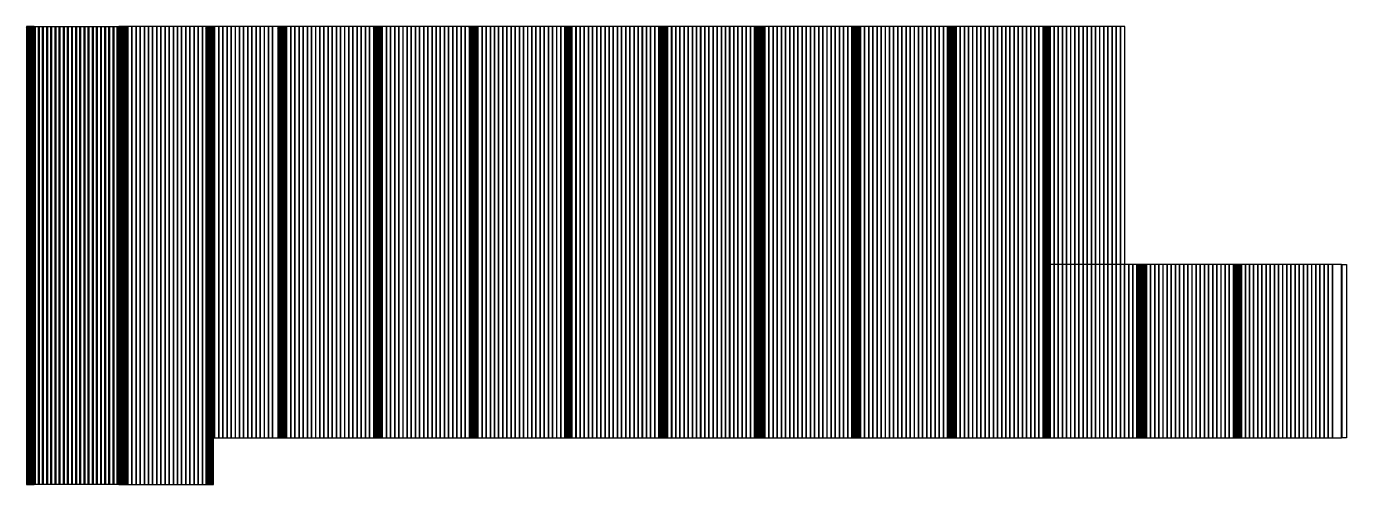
# Model space of a CAD drawing. Header units: millimetres. Extents: x -220592 to 404889, y -217665 to 38245.
# Drawn here: x 206506 to 227213, y -38140 to -30960 of the extents above; entities that cross this region are included whole.
import ezdxf

# ---------------------------------------------------------------- set-up
doc = ezdxf.new("R2010")
doc.units = ezdxf.units.MM
doc.layers.get('Defpoints').update_dxf_attribs({"color": 255})
doc.layers.add('000_AREA_ASPG_AREA_HATCH_', color=7, linetype='Continuous', true_color=0xff8700, plot=False)
doc.layers.add('000_AREA_ASPG_AREA_MAIN_COLOR_1', color=7, linetype='Continuous', true_color=0xff8700, plot=False)
for name, color, linetype in [('010 - ASPG_EXTR_MAIN_COLOR_2', 2, 'Continuous'), ('010 - ASPG_EXTR_WIPEOUT_', 250, 'Continuous'), ('010 - ASPG_FRAMING_MAIN_COLOR_1', 1, 'Continuous'), ('010 - ASPG_FRAMING_SUB_COLOR_2', 2, 'Continuous'), ('010 - ASPG_FRAMING_WIPEOUT_', 250, 'Continuous')]:
    doc.layers.add(name, color=color, linetype=linetype)

# ---------------------------------------------------------------- blocks, each defined once
blk = doc.blocks.new('*U28878')
blk.add_wipeout([(50, 0), (1312, 0), (1312, 7180), (50, 7180)]).dxf.layer = '010 - ASPG_EXTR_WIPEOUT_'
at = {"layer": '010 - ASPG_EXTR_MAIN_COLOR_2'}
for points in [[(205, 0), (215, 0), (215, 7180), (205, 7180)], [(270, 0), (280, 0), (280, 7180), (270, 7180)], [(335, 0), (345, 0), (345, 7180), (335, 7180)], [(400, 0), (410, 0), (410, 7180), (400, 7180)], [(465, 0), (475, 0), (475, 7180), (465, 7180)], [(530, 0), (540, 0), (540, 7180), (530, 7180)], [(595, 0), (605, 0), (605, 7180), (595, 7180)], [(660, 0), (670, 0), (670, 7180), (660, 7180)], [(725, 0), (735, 0), (735, 7180), (725, 7180)], [(790, 0), (800, 0), (800, 7180), (790, 7180)], [(855, 0), (865, 0), (865, 7180), (855, 7180)], [(920, 0), (930, 0), (930, 7180), (920, 7180)], [(985, 0), (995, 0), (995, 7180), (985, 7180)], [(1050, 0), (1060, 0), (1060, 7180), (1050, 7180)], [(1115, 0), (1125, 0), (1125, 7180), (1115, 7180)], [(1180, 0), (1190, 0), (1190, 7180), (1180, 7180)]]:
    blk.add_lwpolyline(points, close=True, dxfattribs=at)
at = {"layer": '010 - ASPG_FRAMING_SUB_COLOR_2'}
blk.add_lwpolyline([(50, 0), (1312, 0), (1312, 7180), (50, 7180)], close=True, dxfattribs=at)
for points in [[(-50, 0), (50, 0), (50, 7180), (-50, 7180)], [(1312, 0), (1412, 0), (1412, 7180), (1312, 7180)]]:
    blk.add_wipeout(points).dxf.layer = '010 - ASPG_EXTR_WIPEOUT_'
at = {"layer": '010 - ASPG_EXTR_MAIN_COLOR_2'}
for points in [[(75, 0), (85, 0), (85, 7180), (75, 7180)], [(140, 0), (150, 0), (150, 7180), (140, 7180)], [(1245, 0), (1255, 0), (1255, 7180), (1245, 7180)]]:
    blk.add_lwpolyline(points, close=True, dxfattribs=at)
at = {"layer": '010 - ASPG_FRAMING_MAIN_COLOR_1'}
for points in [[(-50, 0), (-40, 0), (-40, 7180), (-50, 7180)], [(40, 0), (50, 0), (50, 7180), (40, 7180)], [(1312, 0), (1322, 0), (1322, 7180), (1312, 7180)], [(1402, 0), (1412, 0), (1412, 7180), (1402, 7180)]]:
    blk.add_lwpolyline(points, close=True, dxfattribs=at)
at = {"layer": '010 - ASPG_FRAMING_SUB_COLOR_2'}
for points in [[(-50, 0), (50, 0), (50, 7180), (-50, 7180)], [(1312, 0), (1412, 0), (1412, 7180), (1312, 7180)]]:
    blk.add_lwpolyline(points, close=True, dxfattribs=at)
blk = doc.blocks.new('*U24540')
blk.add_wipeout([(50, 0), (1450, 0), (1450, 6450), (50, 6450)]).dxf.layer = '010 - ASPG_EXTR_WIPEOUT_'
at = {"layer": '010 - ASPG_EXTR_MAIN_COLOR_2'}
for points in [[(178, 0), (189, 0), (189, 6450), (178, 6450)], [(243, 0), (254, 0), (254, 6450), (243, 6450)], [(308, 0), (319, 0), (319, 6450), (308, 6450)], [(373, 0), (384, 0), (384, 6450), (373, 6450)], [(438, 0), (449, 0), (449, 6450), (438, 6450)], [(503, 0), (514, 0), (514, 6450), (503, 6450)], [(568, 0), (579, 0), (579, 6450), (568, 6450)], [(633, 0), (644, 0), (644, 6450), (633, 6450)], [(698, 0), (709, 0), (709, 6450), (698, 6450)], [(763, 0), (774, 0), (774, 6450), (763, 6450)], [(828, 0), (839, 0), (839, 6450), (828, 6450)], [(893, 0), (904, 0), (904, 6450), (893, 6450)], [(958, 0), (969, 0), (969, 6450), (958, 6450)], [(1023, 0), (1034, 0), (1034, 6450), (1023, 6450)], [(1088, 0), (1099, 0), (1099, 6450), (1088, 6450)], [(1153, 0), (1164, 0), (1164, 6450), (1153, 6450)], [(1218, 0), (1229, 0), (1229, 6450), (1218, 6450)], [(1283, 0), (1294, 0), (1294, 6450), (1283, 6450)]]:
    blk.add_lwpolyline(points, close=True, dxfattribs=at)
at = {"layer": '010 - ASPG_FRAMING_SUB_COLOR_2'}
blk.add_lwpolyline([(50, 0), (1450, 0), (1450, 6450), (50, 6450)], close=True, dxfattribs=at)
for points in [[(-50, 0), (50, 0), (50, 6450), (-50, 6450)], [(1450, 0), (1550, 0), (1550, 6450), (1450, 6450)]]:
    blk.add_wipeout(points).dxf.layer = '010 - ASPG_EXTR_WIPEOUT_'
at = {"layer": '010 - ASPG_EXTR_MAIN_COLOR_2'}
for points in [[(48, 0), (59, 0), (59, 6450), (48, 6450)], [(113, 0), (124, 0), (124, 6450), (113, 6450)], [(1348, 0), (1359, 0), (1359, 6450), (1348, 6450)], [(1413, 0), (1424, 0), (1424, 6450), (1413, 6450)]]:
    blk.add_lwpolyline(points, close=True, dxfattribs=at)
at = {"layer": '010 - ASPG_FRAMING_MAIN_COLOR_1'}
for points in [[(-50, 0), (-40, 0), (-40, 6450), (-50, 6450)], [(40, 0), (50, 0), (50, 6450), (40, 6450)], [(1450, 0), (1460, 0), (1460, 6450), (1450, 6450)], [(1540, 0), (1550, 0), (1550, 6450), (1540, 6450)]]:
    blk.add_lwpolyline(points, close=True, dxfattribs=at)
at = {"layer": '010 - ASPG_FRAMING_SUB_COLOR_2'}
for points in [[(-50, 0), (50, 0), (50, 6450), (-50, 6450)], [(1450, 0), (1550, 0), (1550, 6450), (1450, 6450)]]:
    blk.add_lwpolyline(points, close=True, dxfattribs=at)
blk = doc.blocks.new('*U24541')
blk.add_wipeout([(50, 0), (1450, 0), (1450, 6450), (50, 6450)]).dxf.layer = '010 - ASPG_EXTR_WIPEOUT_'
at = {"layer": '010 - ASPG_EXTR_MAIN_COLOR_2'}
for points in [[(205, 0), (215, 0), (215, 6450), (205, 6450)], [(270, 0), (280, 0), (280, 6450), (270, 6450)], [(335, 0), (345, 0), (345, 6450), (335, 6450)], [(400, 0), (410, 0), (410, 6450), (400, 6450)], [(465, 0), (475, 0), (475, 6450), (465, 6450)], [(530, 0), (540, 0), (540, 6450), (530, 6450)], [(595, 0), (605, 0), (605, 6450), (595, 6450)], [(660, 0), (670, 0), (670, 6450), (660, 6450)], [(725, 0), (735, 0), (735, 6450), (725, 6450)], [(790, 0), (800, 0), (800, 6450), (790, 6450)], [(855, 0), (865, 0), (865, 6450), (855, 6450)], [(920, 0), (930, 0), (930, 6450), (920, 6450)], [(985, 0), (995, 0), (995, 6450), (985, 6450)], [(1050, 0), (1060, 0), (1060, 6450), (1050, 6450)], [(1115, 0), (1125, 0), (1125, 6450), (1115, 6450)], [(1180, 0), (1190, 0), (1190, 6450), (1180, 6450)], [(1245, 0), (1255, 0), (1255, 6450), (1245, 6450)], [(1310, 0), (1320, 0), (1320, 6450), (1310, 6450)]]:
    blk.add_lwpolyline(points, close=True, dxfattribs=at)
at = {"layer": '010 - ASPG_FRAMING_SUB_COLOR_2'}
blk.add_lwpolyline([(50, 0), (1450, 0), (1450, 6450), (50, 6450)], close=True, dxfattribs=at)
for points in [[(-50, 0), (50, 0), (50, 6450), (-50, 6450)], [(1450, 0), (1550, 0), (1550, 6450), (1450, 6450)]]:
    blk.add_wipeout(points).dxf.layer = '010 - ASPG_EXTR_WIPEOUT_'
at = {"layer": '010 - ASPG_EXTR_MAIN_COLOR_2'}
for points in [[(75, 0), (85, 0), (85, 6450), (75, 6450)], [(140, 0), (150, 0), (150, 6450), (140, 6450)], [(1375, 0), (1385, 0), (1385, 6450), (1375, 6450)], [(1440, 0), (1450, 0), (1450, 6450), (1440, 6450)]]:
    blk.add_lwpolyline(points, close=True, dxfattribs=at)
at = {"layer": '010 - ASPG_FRAMING_MAIN_COLOR_1'}
for points in [[(-50, 0), (-40, 0), (-40, 6450), (-50, 6450)], [(40, 0), (50, 0), (50, 6450), (40, 6450)], [(1450, 0), (1460, 0), (1460, 6450), (1450, 6450)], [(1540, 0), (1550, 0), (1550, 6450), (1540, 6450)]]:
    blk.add_lwpolyline(points, close=True, dxfattribs=at)
at = {"layer": '010 - ASPG_FRAMING_SUB_COLOR_2'}
for points in [[(-50, 0), (50, 0), (50, 6450), (-50, 6450)], [(1450, 0), (1550, 0), (1550, 6450), (1450, 6450)]]:
    blk.add_lwpolyline(points, close=True, dxfattribs=at)
blk = doc.blocks.new('*U24539')
blk.add_wipeout([(50, 0), (1080, 0), (1080, 6450), (50, 6450)]).dxf.layer = '010 - ASPG_EXTR_WIPEOUT_'
at = {"layer": '010 - ASPG_EXTR_MAIN_COLOR_2'}
for points in [[(205, 0), (215, 0), (215, 6450), (205, 6450)], [(270, 0), (280, 0), (280, 6450), (270, 6450)], [(335, 0), (345, 0), (345, 6450), (335, 6450)], [(400, 0), (410, 0), (410, 6450), (400, 6450)], [(465, 0), (475, 0), (475, 6450), (465, 6450)], [(530, 0), (540, 0), (540, 6450), (530, 6450)], [(595, 0), (605, 0), (605, 6450), (595, 6450)], [(660, 0), (670, 0), (670, 6450), (660, 6450)], [(725, 0), (735, 0), (735, 6450), (725, 6450)], [(790, 0), (800, 0), (800, 6450), (790, 6450)], [(855, 0), (865, 0), (865, 6450), (855, 6450)], [(920, 0), (930, 0), (930, 6450), (920, 6450)]]:
    blk.add_lwpolyline(points, close=True, dxfattribs=at)
at = {"layer": '010 - ASPG_FRAMING_SUB_COLOR_2'}
blk.add_lwpolyline([(50, 0), (1080, 0), (1080, 6450), (50, 6450)], close=True, dxfattribs=at)
for points in [[(-50, 0), (50, 0), (50, 6450), (-50, 6450)], [(1080, 0), (1180, 0), (1180, 6450), (1080, 6450)]]:
    blk.add_wipeout(points).dxf.layer = '010 - ASPG_EXTR_WIPEOUT_'
at = {"layer": '010 - ASPG_EXTR_MAIN_COLOR_2'}
for points in [[(75, 0), (85, 0), (85, 6450), (75, 6450)], [(140, 0), (150, 0), (150, 6450), (140, 6450)], [(985, 0), (995, 0), (995, 6450), (985, 6450)]]:
    blk.add_lwpolyline(points, close=True, dxfattribs=at)
at = {"layer": '010 - ASPG_FRAMING_MAIN_COLOR_1'}
for points in [[(-50, 0), (-40, 0), (-40, 6450), (-50, 6450)], [(40, 0), (50, 0), (50, 6450), (40, 6450)], [(1080, 0), (1090, 0), (1090, 6450), (1080, 6450)], [(1170, 0), (1180, 0), (1180, 6450), (1170, 6450)]]:
    blk.add_lwpolyline(points, close=True, dxfattribs=at)
at = {"layer": '010 - ASPG_FRAMING_SUB_COLOR_2'}
for points in [[(-50, 0), (50, 0), (50, 6450), (-50, 6450)], [(1080, 0), (1180, 0), (1180, 6450), (1080, 6450)]]:
    blk.add_lwpolyline(points, close=True, dxfattribs=at)
blk = doc.blocks.new('*U24534')
blk.add_wipeout([(50, 0), (1450, 0), (1450, 6450), (50, 6450)]).dxf.layer = '010 - ASPG_EXTR_WIPEOUT_'
at = {"layer": '010 - ASPG_EXTR_MAIN_COLOR_2'}
for points in [[(205, 0), (215, 0), (215, 6450), (205, 6450)], [(270, 0), (280, 0), (280, 6450), (270, 6450)], [(335, 0), (345, 0), (345, 6450), (335, 6450)], [(400, 0), (410, 0), (410, 6450), (400, 6450)], [(465, 0), (475, 0), (475, 6450), (465, 6450)], [(530, 0), (540, 0), (540, 6450), (530, 6450)], [(595, 0), (605, 0), (605, 6450), (595, 6450)], [(660, 0), (670, 0), (670, 6450), (660, 6450)], [(725, 0), (735, 0), (735, 6450), (725, 6450)], [(790, 0), (800, 0), (800, 6450), (790, 6450)], [(855, 0), (865, 0), (865, 6450), (855, 6450)], [(920, 0), (930, 0), (930, 6450), (920, 6450)], [(985, 0), (995, 0), (995, 6450), (985, 6450)], [(1050, 0), (1060, 0), (1060, 6450), (1050, 6450)], [(1115, 0), (1125, 0), (1125, 6450), (1115, 6450)], [(1180, 0), (1190, 0), (1190, 6450), (1180, 6450)], [(1245, 0), (1255, 0), (1255, 6450), (1245, 6450)], [(1310, 0), (1320, 0), (1320, 6450), (1310, 6450)]]:
    blk.add_lwpolyline(points, close=True, dxfattribs=at)
at = {"layer": '010 - ASPG_FRAMING_SUB_COLOR_2'}
blk.add_lwpolyline([(50, 0), (1450, 0), (1450, 6450), (50, 6450)], close=True, dxfattribs=at)
for points in [[(-50, 0), (50, 0), (50, 6450), (-50, 6450)], [(1450, 0), (1550, 0), (1550, 6450), (1450, 6450)]]:
    blk.add_wipeout(points).dxf.layer = '010 - ASPG_EXTR_WIPEOUT_'
at = {"layer": '010 - ASPG_EXTR_MAIN_COLOR_2'}
for points in [[(75, 0), (85, 0), (85, 6450), (75, 6450)], [(140, 0), (150, 0), (150, 6450), (140, 6450)], [(1375, 0), (1385, 0), (1385, 6450), (1375, 6450)], [(1440, 0), (1450, 0), (1450, 6450), (1440, 6450)]]:
    blk.add_lwpolyline(points, close=True, dxfattribs=at)
at = {"layer": '010 - ASPG_FRAMING_MAIN_COLOR_1'}
for points in [[(-50, 0), (-40, 0), (-40, 6450), (-50, 6450)], [(40, 0), (50, 0), (50, 6450), (40, 6450)], [(1450, 0), (1460, 0), (1460, 6450), (1450, 6450)], [(1540, 0), (1550, 0), (1550, 6450), (1540, 6450)]]:
    blk.add_lwpolyline(points, close=True, dxfattribs=at)
at = {"layer": '010 - ASPG_FRAMING_SUB_COLOR_2'}
for points in [[(-50, 0), (50, 0), (50, 6450), (-50, 6450)], [(1450, 0), (1550, 0), (1550, 6450), (1450, 6450)]]:
    blk.add_lwpolyline(points, close=True, dxfattribs=at)
blk = doc.blocks.new('*U24537')
blk.add_wipeout([(50, 0), (1454, 0), (1454, 2720), (50, 2720)]).dxf.layer = '010 - ASPG_EXTR_WIPEOUT_'
at = {"layer": '010 - ASPG_EXTR_MAIN_COLOR_2'}
for points in [[(194, 0), (204, 0), (204, 2720), (194, 2720)], [(259, 0), (269, 0), (269, 2720), (259, 2720)], [(324, 0), (334, 0), (334, 2720), (324, 2720)], [(389, 0), (399, 0), (399, 2720), (389, 2720)], [(454, 0), (464, 0), (464, 2720), (454, 2720)], [(519, 0), (529, 0), (529, 2720), (519, 2720)], [(584, 0), (594, 0), (594, 2720), (584, 2720)], [(649, 0), (659, 0), (659, 2720), (649, 2720)], [(714, 0), (724, 0), (724, 2720), (714, 2720)], [(779, 0), (789, 0), (789, 2720), (779, 2720)], [(844, 0), (854, 0), (854, 2720), (844, 2720)], [(909, 0), (919, 0), (919, 2720), (909, 2720)], [(974, 0), (984, 0), (984, 2720), (974, 2720)], [(1039, 0), (1049, 0), (1049, 2720), (1039, 2720)], [(1104, 0), (1114, 0), (1114, 2720), (1104, 2720)], [(1169, 0), (1179, 0), (1179, 2720), (1169, 2720)], [(1234, 0), (1244, 0), (1244, 2720), (1234, 2720)], [(1299, 0), (1309, 0), (1309, 2720), (1299, 2720)]]:
    blk.add_lwpolyline(points, close=True, dxfattribs=at)
at = {"layer": '010 - ASPG_FRAMING_SUB_COLOR_2'}
blk.add_lwpolyline([(50, 0), (1454, 0), (1454, 2720), (50, 2720)], close=True, dxfattribs=at)
for points in [[(-50, 0), (50, 0), (50, 2720), (-50, 2720)], [(1454, 0), (1554, 0), (1554, 2720), (1454, 2720)]]:
    blk.add_wipeout(points).dxf.layer = '010 - ASPG_EXTR_WIPEOUT_'
at = {"layer": '010 - ASPG_EXTR_MAIN_COLOR_2'}
for points in [[(64, 0), (74, 0), (74, 2720), (64, 2720)], [(129, 0), (139, 0), (139, 2720), (129, 2720)], [(1364, 0), (1374, 0), (1374, 2720), (1364, 2720)], [(1429, 0), (1439, 0), (1439, 2720), (1429, 2720)]]:
    blk.add_lwpolyline(points, close=True, dxfattribs=at)
at = {"layer": '010 - ASPG_FRAMING_MAIN_COLOR_1'}
for points in [[(-50, 0), (-40, 0), (-40, 2720), (-50, 2720)], [(40, 0), (50, 0), (50, 2720), (40, 2720)], [(1454, 0), (1464, 0), (1464, 2720), (1454, 2720)], [(1544, 0), (1554, 0), (1554, 2720), (1544, 2720)]]:
    blk.add_lwpolyline(points, close=True, dxfattribs=at)
at = {"layer": '010 - ASPG_FRAMING_SUB_COLOR_2'}
for points in [[(-50, 0), (50, 0), (50, 2720), (-50, 2720)], [(1454, 0), (1554, 0), (1554, 2720), (1454, 2720)]]:
    blk.add_lwpolyline(points, close=True, dxfattribs=at)
blk = doc.blocks.new('*U28254')
blk.add_wipeout([(0, 0), (2720, 0), (2720, 67), (0, 67)]).dxf.layer = '010 - ASPG_FRAMING_WIPEOUT_'
blk.add_wipeout([(2720, 68), (2720, 145), (0, 145), (0, 68)]).dxf.layer = '010 - ASPG_EXTR_WIPEOUT_'
at = {"layer": '010 - ASPG_EXTR_MAIN_COLOR_2'}
blk.add_lwpolyline([(2720, 70), (2720, 145), (0, 145), (0, 70)], close=True, dxfattribs=at)
at = {"layer": '010 - ASPG_FRAMING_SUB_COLOR_2'}
blk.add_lwpolyline([(0, 0), (2720, 0), (2720, 67), (0, 67)], close=True, dxfattribs=at)
blk = doc.blocks.new('*U24538')
blk.add_wipeout([(50, 0), (1627, 0), (1627, 2720), (50, 2720)]).dxf.layer = '010 - ASPG_EXTR_WIPEOUT_'
at = {"layer": '010 - ASPG_EXTR_MAIN_COLOR_2'}
for points in [[(177, 0), (187, 0), (187, 2720), (177, 2720)], [(242, 0), (252, 0), (252, 2720), (242, 2720)], [(307, 0), (317, 0), (317, 2720), (307, 2720)], [(372, 0), (382, 0), (382, 2720), (372, 2720)], [(437, 0), (447, 0), (447, 2720), (437, 2720)], [(502, 0), (512, 0), (512, 2720), (502, 2720)], [(567, 0), (577, 0), (577, 2720), (567, 2720)], [(632, 0), (642, 0), (642, 2720), (632, 2720)], [(697, 0), (707, 0), (707, 2720), (697, 2720)], [(762, 0), (772, 0), (772, 2720), (762, 2720)], [(827, 0), (837, 0), (837, 2720), (827, 2720)], [(892, 0), (902, 0), (902, 2720), (892, 2720)], [(957, 0), (967, 0), (967, 2720), (957, 2720)], [(1022, 0), (1032, 0), (1032, 2720), (1022, 2720)], [(1087, 0), (1097, 0), (1097, 2720), (1087, 2720)], [(1152, 0), (1162, 0), (1162, 2720), (1152, 2720)], [(1217, 0), (1227, 0), (1227, 2720), (1217, 2720)], [(1282, 0), (1292, 0), (1292, 2720), (1282, 2720)], [(1347, 0), (1357, 0), (1357, 2720), (1347, 2720)], [(1412, 0), (1422, 0), (1422, 2720), (1412, 2720)], [(1477, 0), (1487, 0), (1487, 2720), (1477, 2720)]]:
    blk.add_lwpolyline(points, close=True, dxfattribs=at)
at = {"layer": '010 - ASPG_FRAMING_SUB_COLOR_2'}
blk.add_lwpolyline([(50, 0), (1627, 0), (1627, 2720), (50, 2720)], close=True, dxfattribs=at)
blk.add_wipeout([(-50, 0), (50, 0), (50, 2720), (-50, 2720)]).dxf.layer = '010 - ASPG_EXTR_WIPEOUT_'
at = {"layer": '010 - ASPG_EXTR_MAIN_COLOR_2'}
for points in [[(47, 0), (57, 0), (57, 2720), (47, 2720)], [(112, 0), (122, 0), (122, 2720), (112, 2720)]]:
    blk.add_lwpolyline(points, close=True, dxfattribs=at)
at = {"layer": '010 - ASPG_FRAMING_MAIN_COLOR_1'}
for points in [[(-50, 0), (-40, 0), (-40, 2720), (-50, 2720)], [(40, 0), (50, 0), (50, 2720), (40, 2720)]]:
    blk.add_lwpolyline(points, close=True, dxfattribs=at)
at = {"layer": '010 - ASPG_FRAMING_SUB_COLOR_2'}
blk.add_lwpolyline([(-50, 0), (50, 0), (50, 2720), (-50, 2720)], close=True, dxfattribs=at)
blk = doc.blocks.new('*U24535')
blk.add_wipeout([(50, 0), (1227, 0), (1227, 3729), (50, 3729)]).dxf.layer = '010 - ASPG_EXTR_WIPEOUT_'
at = {"layer": '010 - ASPG_EXTR_MAIN_COLOR_2'}
for points in [[(177, 0), (187, 0), (187, 3729), (177, 3729)], [(242, 0), (252, 0), (252, 3729), (242, 3729)], [(307, 0), (317, 0), (317, 3729), (307, 3729)], [(372, 0), (382, 0), (382, 3729), (372, 3729)], [(437, 0), (447, 0), (447, 3729), (437, 3729)], [(502, 0), (512, 0), (512, 3729), (502, 3729)], [(567, 0), (577, 0), (577, 3729), (567, 3729)], [(632, 0), (642, 0), (642, 3729), (632, 3729)], [(697, 0), (707, 0), (707, 3729), (697, 3729)], [(762, 0), (772, 0), (772, 3729), (762, 3729)], [(827, 0), (837, 0), (837, 3729), (827, 3729)], [(892, 0), (902, 0), (902, 3729), (892, 3729)], [(957, 0), (967, 0), (967, 3729), (957, 3729)], [(1022, 0), (1032, 0), (1032, 3729), (1022, 3729)], [(1087, 0), (1097, 0), (1097, 3729), (1087, 3729)], [(1152, 0), (1162, 0), (1162, 3729), (1152, 3729)]]:
    blk.add_lwpolyline(points, close=True, dxfattribs=at)
at = {"layer": '010 - ASPG_FRAMING_SUB_COLOR_2'}
blk.add_lwpolyline([(50, 0), (1227, 0), (1227, 3729), (50, 3729)], close=True, dxfattribs=at)
blk.add_wipeout([(-50, 0), (50, 0), (50, 3729), (-50, 3729)]).dxf.layer = '010 - ASPG_EXTR_WIPEOUT_'
at = {"layer": '010 - ASPG_EXTR_MAIN_COLOR_2'}
blk.add_lwpolyline([(112, 0), (122, 0), (122, 3729), (112, 3729)], close=True, dxfattribs=at)
at = {"layer": '010 - ASPG_FRAMING_MAIN_COLOR_1'}
for points in [[(-50, 0), (-40, 0), (-40, 3729), (-50, 3729)], [(40, 0), (50, 0), (50, 3729), (40, 3729)]]:
    blk.add_lwpolyline(points, close=True, dxfattribs=at)
at = {"layer": '010 - ASPG_FRAMING_SUB_COLOR_2'}
blk.add_lwpolyline([(-50, 0), (50, 0), (50, 3729), (-50, 3729)], close=True, dxfattribs=at)
blk = doc.blocks.new('*U24536')
blk.add_wipeout([(50, 0), (1446, 0), (1446, 2720), (50, 2720)]).dxf.layer = '010 - ASPG_EXTR_WIPEOUT_'
at = {"layer": '010 - ASPG_EXTR_MAIN_COLOR_2'}
for points in [[(177, 0), (187, 0), (187, 2720), (177, 2720)], [(242, 0), (252, 0), (252, 2720), (242, 2720)], [(307, 0), (317, 0), (317, 2720), (307, 2720)], [(372, 0), (382, 0), (382, 2720), (372, 2720)], [(437, 0), (447, 0), (447, 2720), (437, 2720)], [(502, 0), (512, 0), (512, 2720), (502, 2720)], [(567, 0), (577, 0), (577, 2720), (567, 2720)], [(632, 0), (642, 0), (642, 2720), (632, 2720)], [(697, 0), (707, 0), (707, 2720), (697, 2720)], [(762, 0), (772, 0), (772, 2720), (762, 2720)], [(827, 0), (837, 0), (837, 2720), (827, 2720)], [(892, 0), (902, 0), (902, 2720), (892, 2720)], [(957, 0), (967, 0), (967, 2720), (957, 2720)], [(1022, 0), (1032, 0), (1032, 2720), (1022, 2720)], [(1087, 0), (1097, 0), (1097, 2720), (1087, 2720)], [(1152, 0), (1162, 0), (1162, 2720), (1152, 2720)], [(1217, 0), (1227, 0), (1227, 2720), (1217, 2720)], [(1282, 0), (1292, 0), (1292, 2720), (1282, 2720)]]:
    blk.add_lwpolyline(points, close=True, dxfattribs=at)
at = {"layer": '010 - ASPG_FRAMING_SUB_COLOR_2'}
blk.add_lwpolyline([(50, 0), (1446, 0), (1446, 2720), (50, 2720)], close=True, dxfattribs=at)
for points in [[(-50, 0), (50, 0), (50, 2720), (-50, 2720)], [(1446, 0), (1546, 0), (1546, 2720), (1446, 2720)]]:
    blk.add_wipeout(points).dxf.layer = '010 - ASPG_EXTR_WIPEOUT_'
at = {"layer": '010 - ASPG_EXTR_MAIN_COLOR_2'}
for points in [[(112, 0), (122, 0), (122, 2720), (112, 2720)], [(1347, 0), (1357, 0), (1357, 2720), (1347, 2720)], [(1412, 0), (1422, 0), (1422, 2720), (1412, 2720)]]:
    blk.add_lwpolyline(points, close=True, dxfattribs=at)
at = {"layer": '010 - ASPG_FRAMING_MAIN_COLOR_1'}
for points in [[(-50, 0), (-40, 0), (-40, 2720), (-50, 2720)], [(40, 0), (50, 0), (50, 2720), (40, 2720)], [(1446, 0), (1456, 0), (1456, 2720), (1446, 2720)], [(1536, 0), (1546, 0), (1546, 2720), (1536, 2720)]]:
    blk.add_lwpolyline(points, close=True, dxfattribs=at)
at = {"layer": '010 - ASPG_FRAMING_SUB_COLOR_2'}
for points in [[(-50, 0), (50, 0), (50, 2720), (-50, 2720)], [(1446, 0), (1546, 0), (1546, 2720), (1446, 2720)]]:
    blk.add_lwpolyline(points, close=True, dxfattribs=at)
blk = doc.blocks.new('*U28879')
blk.add_wipeout([(50, 0), (1400, 0), (1400, 7180), (50, 7180)]).dxf.layer = '010 - ASPG_EXTR_WIPEOUT_'
at = {"layer": '010 - ASPG_EXTR_MAIN_COLOR_2'}
for points in [[(205, 0), (215, 0), (215, 7180), (205, 7180)], [(270, 0), (280, 0), (280, 7180), (270, 7180)], [(335, 0), (345, 0), (345, 7180), (335, 7180)], [(400, 0), (410, 0), (410, 7180), (400, 7180)], [(465, 0), (475, 0), (475, 7180), (465, 7180)], [(530, 0), (540, 0), (540, 7180), (530, 7180)], [(595, 0), (605, 0), (605, 7180), (595, 7180)], [(660, 0), (670, 0), (670, 7180), (660, 7180)], [(725, 0), (735, 0), (735, 7180), (725, 7180)], [(790, 0), (800, 0), (800, 7180), (790, 7180)], [(855, 0), (865, 0), (865, 7180), (855, 7180)], [(920, 0), (930, 0), (930, 7180), (920, 7180)], [(985, 0), (995, 0), (995, 7180), (985, 7180)], [(1050, 0), (1060, 0), (1060, 7180), (1050, 7180)], [(1115, 0), (1125, 0), (1125, 7180), (1115, 7180)], [(1180, 0), (1190, 0), (1190, 7180), (1180, 7180)], [(1245, 0), (1255, 0), (1255, 7180), (1245, 7180)]]:
    blk.add_lwpolyline(points, close=True, dxfattribs=at)
at = {"layer": '010 - ASPG_FRAMING_SUB_COLOR_2'}
blk.add_lwpolyline([(50, 0), (1400, 0), (1400, 7180), (50, 7180)], close=True, dxfattribs=at)
for points in [[(-50, 0), (50, 0), (50, 7180), (-50, 7180)], [(1400, 0), (1500, 0), (1500, 7180), (1400, 7180)]]:
    blk.add_wipeout(points).dxf.layer = '010 - ASPG_EXTR_WIPEOUT_'
at = {"layer": '010 - ASPG_EXTR_MAIN_COLOR_2'}
for points in [[(75, 0), (85, 0), (85, 7180), (75, 7180)], [(140, 0), (150, 0), (150, 7180), (140, 7180)], [(1310, 0), (1320, 0), (1320, 7180), (1310, 7180)], [(1375, 0), (1385, 0), (1385, 7180), (1375, 7180)]]:
    blk.add_lwpolyline(points, close=True, dxfattribs=at)
at = {"layer": '010 - ASPG_FRAMING_MAIN_COLOR_1'}
for points in [[(-50, 0), (-40, 0), (-40, 7180), (-50, 7180)], [(40, 0), (50, 0), (50, 7180), (40, 7180)], [(1400, 0), (1410, 0), (1410, 7180), (1400, 7180)], [(1490, 0), (1500, 0), (1500, 7180), (1490, 7180)]]:
    blk.add_lwpolyline(points, close=True, dxfattribs=at)
at = {"layer": '010 - ASPG_FRAMING_SUB_COLOR_2'}
for points in [[(-50, 0), (50, 0), (50, 7180), (-50, 7180)], [(1400, 0), (1500, 0), (1500, 7180), (1400, 7180)]]:
    blk.add_lwpolyline(points, close=True, dxfattribs=at)
blk = doc.blocks.new('*U28913')
at = {"layer": '000_AREA_ASPG_AREA_HATCH_', "transparency": 33554539}
h = blk.add_hatch(dxfattribs=at)
h.set_pattern_fill('ANSI31', color=256)
h.set_pattern_definition([(45, (-24.4354, 7154.1105), (-2.245064, 2.245064), [])])
h.paths.add_polyline_path([(-60, 0), (60, 0), (60, 7180), (-60, 7180)])
at = {"layer": '000_AREA_ASPG_AREA_MAIN_COLOR_1'}
blk.add_lwpolyline([(-60, 0), (60, 0), (60, 7180), (-60, 7180)], close=True, dxfattribs=at)
blk = doc.blocks.new('*U28912')
at = {"layer": '000_AREA_ASPG_AREA_HATCH_', "transparency": 33554539}
h = blk.add_hatch(dxfattribs=at)
h.set_pattern_fill('ANSI31', color=256)
h.set_pattern_definition([(45, (-24.4354, 6424.1105), (-2.245064, 2.245064), [])])
h.paths.add_polyline_path([(-60, 0), (60, 0), (60, 6450), (-60, 6450)])
at = {"layer": '000_AREA_ASPG_AREA_MAIN_COLOR_1'}
blk.add_lwpolyline([(-60, 0), (60, 0), (60, 6450), (-60, 6450)], close=True, dxfattribs=at)
blk = doc.blocks.new('*U28914')
at = {"layer": '000_AREA_ASPG_AREA_HATCH_', "transparency": 33554539}
h = blk.add_hatch(dxfattribs=at)
h.set_pattern_fill('ANSI31', color=256)
h.set_pattern_definition([(45, (-24.4354, 2694.1105), (-2.245064, 2.245064), [])])
h.paths.add_polyline_path([(-60, 0), (60, 0), (60, 2720), (-60, 2720)])
at = {"layer": '000_AREA_ASPG_AREA_MAIN_COLOR_1'}
blk.add_lwpolyline([(-60, 0), (60, 0), (60, 2720), (-60, 2720)], close=True, dxfattribs=at)
blk = doc.blocks.new('*U28915')
at = {"layer": '000_AREA_ASPG_AREA_HATCH_', "transparency": 33554539}
h = blk.add_hatch(dxfattribs=at)
h.set_pattern_fill('ANSI31', color=256)
h.set_pattern_definition([(45, (-24.4354, 6422.91), (-2.245064, 2.245064), [])])
h.paths.add_polyline_path([(-60, 0), (60, 0), (60, 6449), (-60, 6449)])
at = {"layer": '000_AREA_ASPG_AREA_MAIN_COLOR_1'}
blk.add_lwpolyline([(-60, 0), (60, 0), (60, 6449), (-60, 6449)], close=True, dxfattribs=at)

msp = doc.modelspace()

# ---------------------------------------------------------------- block references
at = {"rotation": 2.61259725053975e-05}
for name, p in [('*U28878', (208015.8126, -38139.8458)), ('*U24540', (216507.8126, -37409.8458)), ('*U24534', (221007.8126, -37409.8458)), ('*U24537', (224003.8126, -37409.8458))]:
    msp.add_blockref(name, p, dxfattribs=at)
at = {"xscale": -1, "rotation": 270}
msp.add_blockref('*U28254', (227067.8126, -37409.8458), dxfattribs=at)

# ---------------------------------------------------------------- next in the draw order: block references
at = {"xscale": -1, "rotation": 2.61259725053975e-05}
msp.add_blockref('*U28879', (208015.8126, -38139.8458), dxfattribs=at)
at = {"rotation": 2.61259725053975e-05}
for name, p in [('*U24540', (215007.8126, -37409.8458)), ('*U24534', (219507.8126, -37409.8458))]:
    msp.add_blockref(name, p, dxfattribs=at)
msp.add_blockref('*U24538', (225507.8126, -37409.8458))
at = {"layer": 'Defpoints'}
msp.add_blockref('*U24535', (222507.8126, -34689.8458), dxfattribs=at)

# ---------------------------------------------------------------- next in the draw order: linework, layer by layer
msp.add_point((227212.6126, -34688.6458), dxfattribs=at)

# ---------------------------------------------------------------- next in the draw order: block references
at = {"rotation": 2.61259725053975e-05}
for name, p in [('*U28913', (206565.8126, -38139.8465)), ('*U28913', (208015.8126, -38139.8458)), ('*U24541', (213507.8126, -37409.8458)), ('*U28912', (216507.8126, -37409.8458)), ('*U24534', (218007.8126, -37409.8458)), ('*U28912', (221007.8126, -37409.8458)), ('*U24536', (222507.8126, -37409.8458))]:
    msp.add_blockref(name, p, dxfattribs=at)
msp.add_blockref('*U28914', (225507.8126, -37409.8458))

# ---------------------------------------------------------------- next in the draw order: block references
for name, p in [('*U24541', (212007.8126, -37409.8458)), ('*U28912', (215007.8126, -37409.8458)), ('*U28912', (218007.8126, -37409.8458)), ('*U28912', (219507.8126, -37409.8458)), ('*U28915', (222507.8126, -37409.8458)), ('*U28914', (224003.8126, -37409.8458))]:
    msp.add_blockref(name, p, dxfattribs=at)

# ---------------------------------------------------------------- next in the draw order: block references
for name, p in [('*U24541', (210507.8126, -37409.8458)), ('*U28912', (213507.8126, -37409.8458))]:
    msp.add_blockref(name, p, dxfattribs=at)

# ---------------------------------------------------------------- next in the draw order: block references
for name, p in [('*U24539', (209377.8126, -37409.8458)), ('*U28912', (212007.8126, -37409.8458))]:
    msp.add_blockref(name, p, dxfattribs=at)

# ---------------------------------------------------------------- next in the draw order: block references
for name, p in [('*U28913', (209377.8126, -38139.8452)), ('*U28912', (210507.8126, -37409.8458))]:
    msp.add_blockref(name, p, dxfattribs=at)

doc.saveas('drawing.dxf')
